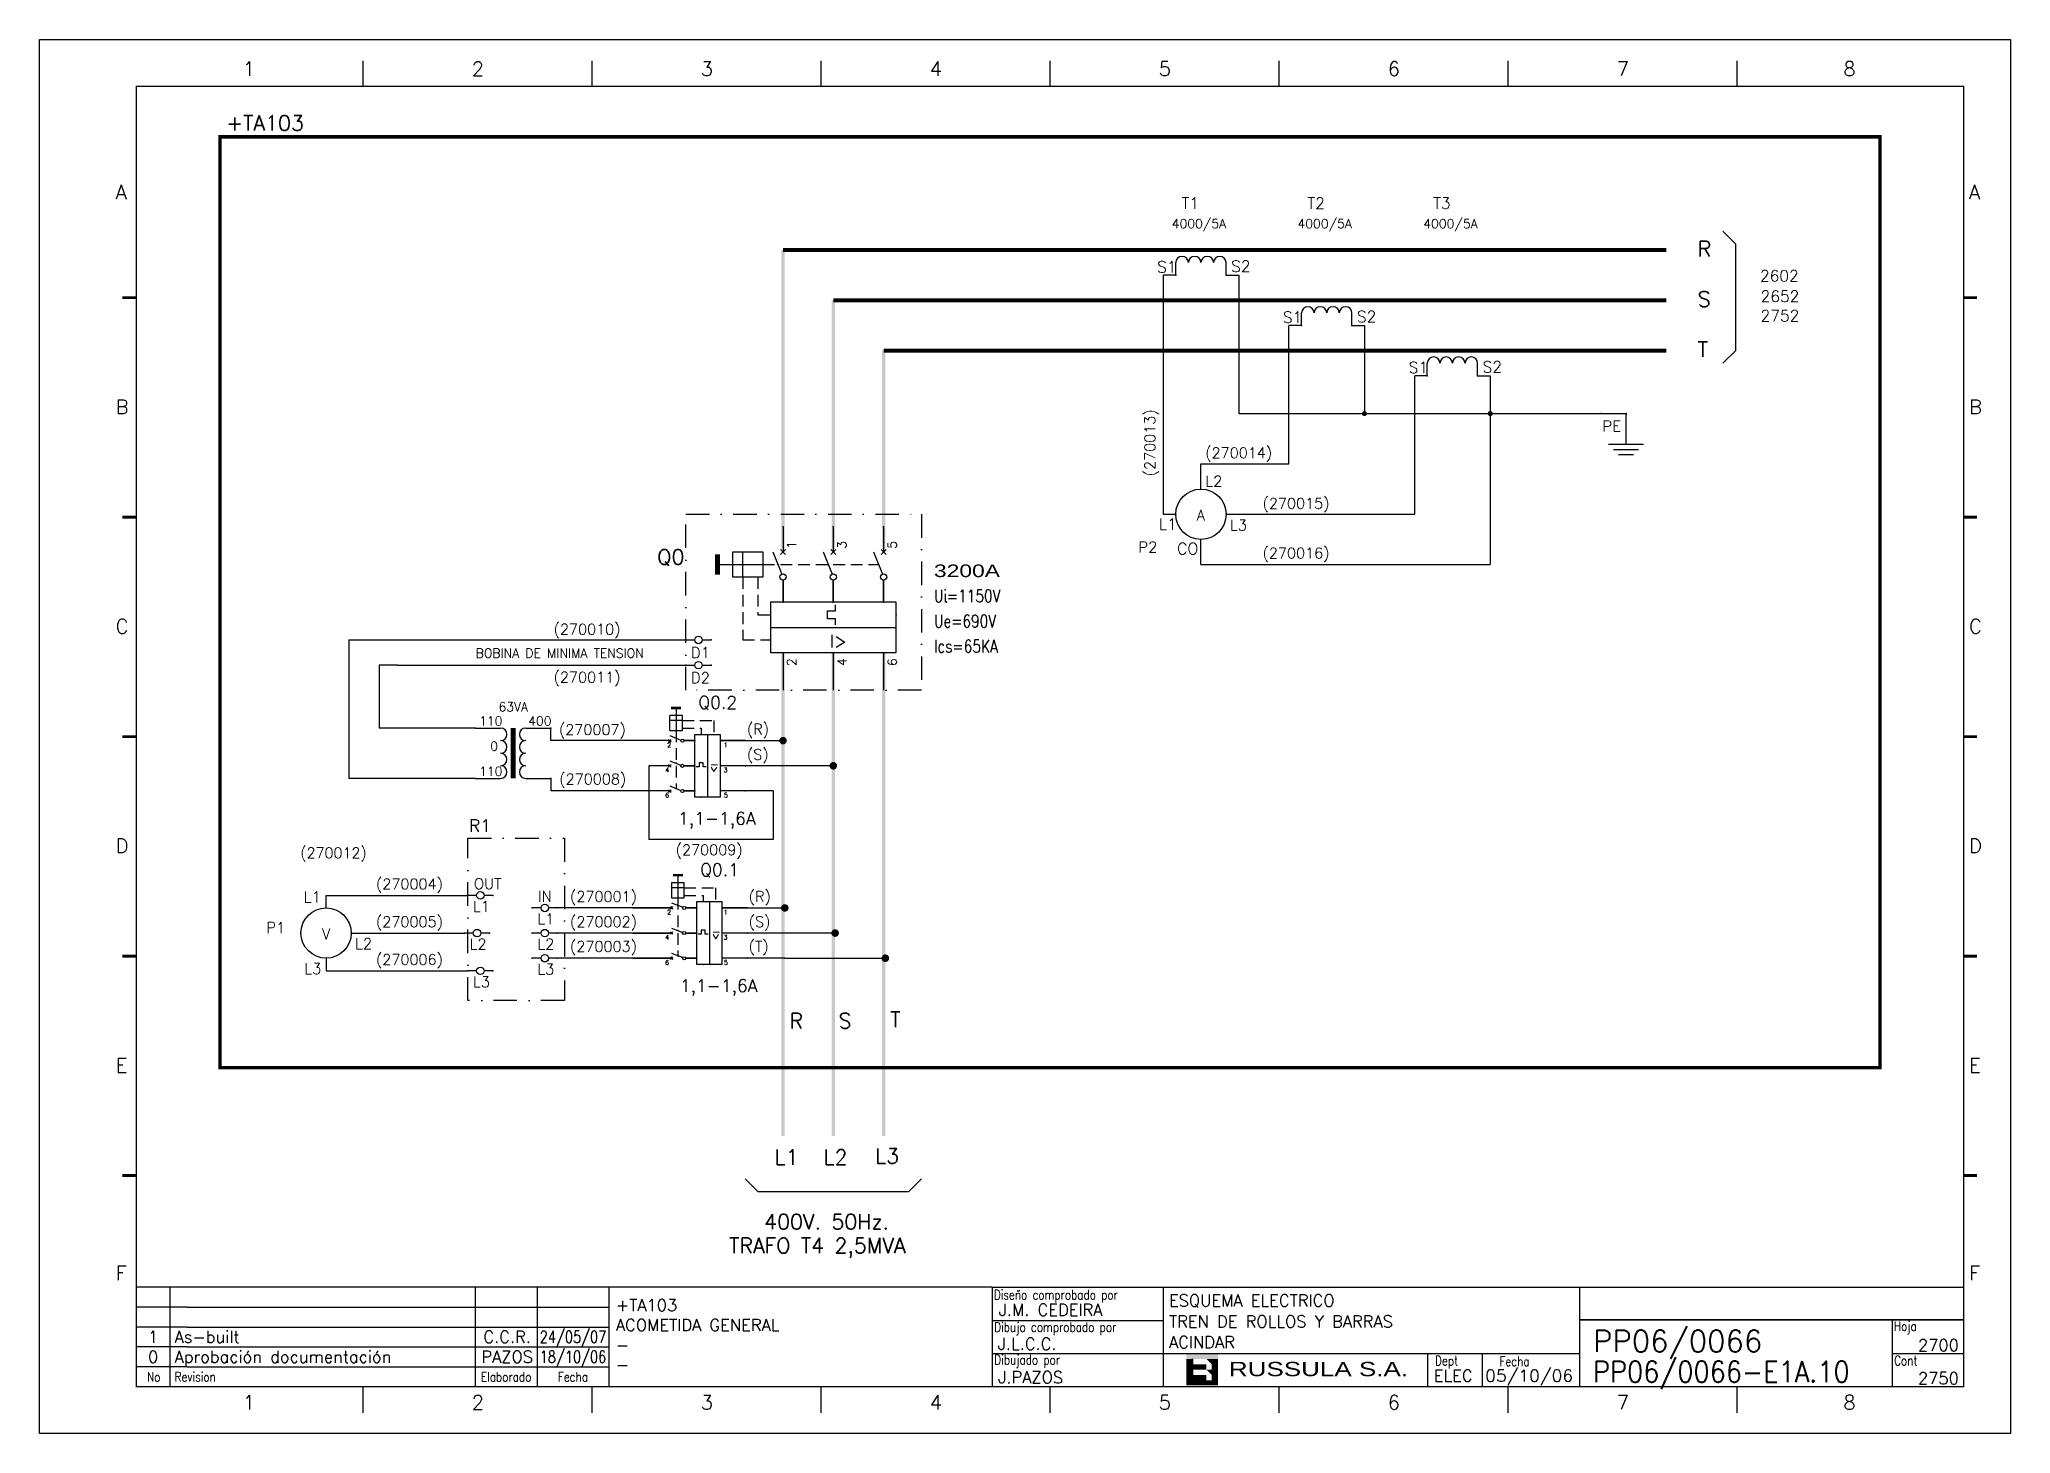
# Model space of a CAD drawing. Extents: x -25 to 1044, y -25744 to 292.
# Drawn here: x 381.2 to 801.2, y -18951.3 to -18654.3 of the extents above; entities that cross this region are included whole.
import ezdxf
from ezdxf.enums import TextEntityAlignment as Align

# ---------------------------------------------------------------- set-up
doc = ezdxf.new("R2010")
doc.units = 0
doc.header["$LTSCALE"] = 10
doc.header["$MEASUREMENT"] = 0
doc.linetypes.add('DASHDOT', pattern=[1, 0.5, -0.25, 0, -0.25])
doc.linetypes.add('HIDDEN', pattern=[0.375, 0.25, -0.125])
doc.layers.get('0').update_dxf_attribs({"linetype": 'CONTINUOUS'})
for name, color, linetype in [('1', 7, 'CONTINUOUS'), ('10', 5, 'CONTINUOUS'), ('102', 7, 'CONTINUOUS'), ('2', 7, 'CONTINUOUS'), ('8', 1, 'CONTINUOUS'), ('9', 6, 'CONTINUOUS'), ('DIBUJO', 7, 'CONTINUOUS'), ('NODE', 7, 'CONTINUOUS')]:
    doc.layers.add(name, color=color, linetype=linetype)
doc.styles.add('HELV', font='HELVBLD.SHX', dxfattribs={"width": 1.2})
doc.styles.add('HELVETICA', font='HELV.SHX')
doc.styles.add('LABEL', font='SIMPLEX', dxfattribs={"width": 0.8, "height": 4})
doc.styles.add('ROMANS', font='romans')
doc.styles.get("Standard").update_dxf_attribs({"font": 'simplex'})

msp = doc.modelspace()

# ---------------------------------------------------------------- texts
at = {"layer": '102'}
msp.add_text('I>', height=2.701, dxfattribs=at).set_placement((551.42, -18783.89), align=Align.CENTER)
for p in [(524.37, -18809.61), (524.75, -18845.24)]:
    msp.add_text('I>', height=1.351, rotation=270, dxfattribs=at).set_placement(p, align=Align.CENTER)
at = {"layer": '2', "color": 6}
for s, height, p in [('+TA103', 3.216, (421.04, -18673.77)), ('T1', 2.412, (624.59, -18690.44)), ('T2', 2.412, (651.38, -18690.44)), ('T3', 2.412, (678.18, -18690.44)), ('4000/5A', 1.929, (622.5, -18694.55)), ('4000/5A', 1.929, (649.29, -18694.55)), ('4000/5A', 1.929, (676.09, -18694.55)), ('R', 3.22, (734.55, -18700.56)), ('S1', 2.412, (619.38, -18704.01)), ('S2', 2.412, (635.14, -18703.88)), ('2602', 2.412, (747.81, -18705.92)), ('S', 3.22, (734.55, -18711.28)), ('2652', 2.412, (747.95, -18710.28)), ('S1', 2.412, (646.17, -18714.73)), ('S2', 2.412, (661.94, -18714.6)), ('2752', 2.412, (747.95, -18714.41)), ('T', 3.22, (734.55, -18722)), ('S1', 2.412, (672.97, -18725.44)), ('S2', 2.412, (688.73, -18725.32)), ('(270014)', 2.251, (629.62, -18743.55)), ('(270015)', 2.251, (641.83, -18754.32)), ('(270016)', 2.251, (641.83, -18764.9)), ('(270010)', 2.251, (490.77, -18781.13)), ('(270011)', 2.251, (490.77, -18791.35)), ('63VA', 1.929, (479.04, -18797.49)), ('(270007)', 2.251, (491.9, -18802.51)), ('(R)', 2.251, (531.97, -18802.42)), ('(S)', 2.251, (531.97, -18807.8)), ('(270008)', 2.251, (491.98, -18813.05)), ('R1', 2.658, (472.75, -18823.18)), ('(270012)', 2.233, (436.8, -18828.75)), ('(270009)', 2.251, (516.78, -18828.13)), ('(270004)', 2.251, (452.92, -18835.4)), ('(270001)', 2.251, (494.27, -18838.06)), ('(R)', 2.251, (532.35, -18838.06)), ('(270005)', 2.251, (452.92, -18843.44)), ('(270002)', 2.251, (494.27, -18843.44)), ('(S)', 2.251, (532.35, -18843.44)), ('(270006)', 2.251, (452.92, -18851.48)), ('(270003)', 2.251, (494.27, -18848.69)), ('(T)', 2.251, (532.35, -18848.69)), ('R', 3.22, (541.05, -18865.02)), ('S', 3.22, (551.5, -18865.02)), ('T', 3.22, (562.49, -18864.75)), ('L1', 3.216, (537.86, -18894.08)), ('L2', 3.216, (548.31, -18894.08)), ('L3', 3.216, (559.29, -18893.82)), ('400V. 50Hz.', 3.2155, (535.64, -18907.82)), ('TRAFO T4 2,5MVA', 3.2155, (528.17, -18912.9))]:
    msp.add_text(s, height=height, dxfattribs=at).set_placement(p)
msp.add_text('(270013)', height=2.251, rotation=90, dxfattribs=at).set_placement((618.96, -18747.43))
at = {"layer": '2', "color": 7}
for s, height, p in [('L1', 2.412, (619.74, -18758.85)), ('Q0', 3.216, (512.87, -18766.21)), ('CO', 2.469, (623.62, -18764.05)), ('BOBINA DE MINIMA TENSION', 1.9293, (474.18, -18786.06)), ('Q0.2', 2.68, (521.61, -18796.93)), ('110', 1.929, (474.9, -18800.51)), ('400', 1.929, (485.38, -18800.51)), ('0', 1.93, (477.27, -18805.87)), ('110', 1.929, (474.9, -18811.23)), ('1,1-1,6A', 2.68, (517.28, -18821.63)), ('Q0.1', 2.68, (522, -18832.57)), ('1,1-1,6A', 2.68, (517.67, -18857.27))]:
    msp.add_text(s, height=height, dxfattribs=at).set_placement(p)
for s, style, width, p in [('3200A', 'HELV', 1.3, (571.82, -18768.89)), ('Ui=1150V', 'ROMANS', 0.8, (571.82, -18774.25)), ('Ue=690V', 'ROMANS', 0.8, (571.82, -18779.61)), ('Ics=65KA', 'ROMANS', 0.8, (571.82, -18784.97))]:
    msp.add_text(s, height=2.68, dxfattribs=dict(at, style=style, width=width)).set_placement(p)
at = {"layer": '2', "color": 1}
msp.add_text('L1', height=2.358, dxfattribs=at).set_placement((437.51, -18838.2))
at = {"layer": 'DIBUJO', "color": 1, "style": 'ROMANS'}
for s, p in [('1', (542.45, -18762.87)), ('3', (553.17, -18762.87)), ('5', (563.89, -18762.87)), ('2', (542.45, -18787.83)), ('4', (553.17, -18787.83)), ('6', (563.89, -18787.83))]:
    msp.add_text(s, height=1.93, rotation=90, dxfattribs=at).set_placement(p)
for s, p in [('2', (514.98, -18805.12)), ('1', (527.04, -18805.12)), ('4', (514.56, -18810.48)), ('3', (527, -18810.48)), ('6', (514.56, -18815.84)), ('5', (527.09, -18815.84)), ('2', (514.98, -18840.76)), ('1', (527.04, -18840.76)), ('4', (514.56, -18846.12)), ('3', (527, -18846.12)), ('6', (514.56, -18851.48)), ('5', (527.09, -18851.48))]:
    msp.add_text(s, height=0.965, dxfattribs=at).set_placement(p)

# ---------------------------------------------------------------- blocks, each defined once
blk = doc.blocks.new('NOD', base_point=(237.5, 170))
at = {"layer": 'NODE'}
blk.add_point((237.5, 170), dxfattribs=at)
blk = doc.blocks.new('$000525')
at = {"layer": '2'}
for p, q in [((0, 0), (0, -5)), ((10, 0), (10, -5)), ((0, -10), (0, -15)), ((10, -10), (10, -15))]:
    blk.add_line(p, q, dxfattribs=at)
blk.add_lwpolyline([(0, -7.5, 1, 1, 0), (10, -7.5, 1, 1, 0)], format="xyseb", dxfattribs=at)
for centre, start, end in [((1.25, -5), 180, 0), ((3.75, -5), 180, 0), ((6.25, -5), 180, 0), ((8.75, -5), 180, 0), ((1.25, -10), 0, 180), ((3.75, -10), 0, 180), ((6.25, -10), 0, 180), ((8.75, -10), 0, 180)]:
    blk.add_arc(centre, 1.25, start, end, dxfattribs=at)
for p in [(0, 0), (10, 0), (0, -15), (10, -15)]:
    blk.add_blockref('NOD', p, dxfattribs=at)
at = {"layer": '8'}
for tag, p in [('1A', (2.5, 0)), ('2A', (12.5, 0)), ('3A', (2.5, -15)), ('4A', (12.5, -15))]:
    blk.add_attdef(tag, text='', height=2.5, dxfattribs=at).set_placement(p, align=Align.CENTER)
at = {"layer": '9'}
blk.add_attdef('ID', text='', height=2.5, dxfattribs=at).set_placement((-5, -6.25), align=Align.CENTER)
blk = doc.blocks.new('$080101')
at = {"layer": '2'}
blk.add_circle((5, 0), 5, dxfattribs=at)
for p in [(0, 0), (10, 0)]:
    blk.add_blockref('NOD', p, dxfattribs=at)
at = {"layer": '8'}
blk.add_attdef('1A', text='', height=2.15, dxfattribs=at).set_placement((-1, -3.325), align=Align.RIGHT)
blk.add_attdef('2A', (11, -3.325), '', height=2.15, dxfattribs=at)
at = {"layer": '9'}
for tag, p in [('ID', (5, 6.175)), ('FUNK', (5, -1.25))]:
    blk.add_attdef(tag, text='', height=2.15, dxfattribs=at).set_placement(p, align=Align.CENTER)
blk = doc.blocks.new('$$PLL21C')
for p, q in [((-2.5, 0), (-0.75, 0)), ((0.75, 0), (2.5, 0))]:
    blk.add_line(p, q)
at = {"layer": '2'}
blk.add_circle((0, 0), 0.75, dxfattribs=at)
for p in [(-2.5, 0), (2.5, 0)]:
    blk.add_blockref('NOD', p, dxfattribs=at)
at = {"layer": '8'}
blk.add_attdef('*A', (-1.5, -3.575), '', height=2.15, dxfattribs=at)
at = {"layer": '9'}
blk.add_attdef('ID', (-1.5, 1.25), '', height=2.15, dxfattribs=at)
blk = doc.blocks.new('$060303')
at = {"layer": '2'}
for p, q in [((0, 0), (2.5, 0)), ((0, -10), (2.5, -10))]:
    blk.add_line(p, q, dxfattribs=at)
for centre in [(2.5, -1.25), (2.5, -3.75), (2.5, -6.25), (2.5, -8.75)]:
    blk.add_arc(centre, 1.25, 270, 90, dxfattribs=at)
for p in [(0, 0), (0, -10)]:
    blk.add_blockref('NOD', p, dxfattribs=at)
at = {"layer": '8'}
for tag, p in [('1A', (1.5, -3.325)), ('2A', (1.5, -13.325))]:
    blk.add_attdef(tag, text='', height=2.15, dxfattribs=at).set_placement(p, align=Align.RIGHT)
at = {"layer": '9'}
blk.add_attdef('ID', text='', height=2.15, dxfattribs=at).set_placement((0, 1.175), align=Align.CENTER)
blk = doc.blocks.new('$$PLR12')
blk.add_line((-2.5, 0), (2.5, 0))
at = {"layer": '2'}
for p in [(-2.5, 0), (2.5, 0)]:
    blk.add_blockref('NOD', p, dxfattribs=at)
at = {"layer": '8'}
blk.add_attdef('*A', text='', height=2.15, dxfattribs=at).set_placement((1.5, -3.575), align=Align.RIGHT)
at = {"layer": '9'}
blk.add_attdef('ID', text='', height=2.15, dxfattribs=at).set_placement((1.5, 1.25), align=Align.RIGHT)
blk = doc.blocks.new('$021501')
at = {"layer": '2'}
for p, q in [((0, -6), (0, 0)), ((-3.5, -6), (3.5, -6)), ((-2.5, -7), (2.5, -7)), ((-1.5, -8), (1.5, -8))]:
    blk.add_line(p, q, dxfattribs=at)
blk.add_blockref('NOD', (0, 0), dxfattribs=at)
blk = doc.blocks.new('newcajec')
at = {"layer": '1'}
for p, q in [((179.4, 20.85), (0.13, 20.85)), ((7, 20.85), (7, 0)), ((71, 20.85), (71, 0)), ((84, 20.85), (84, 0.09)), ((99, 20.85), (99, 0)), ((215.2, 20.8), (215.2, 0)), ((10.6, 16.64), (0, 16.64)), ((10.6, 16.64), (99, 16.64)), ((184.64, 20.18), (184.81, 20.01)), ((184.81, 20.01), (185.18, 20.25)), ((10.6, 12.48), (0, 12.48)), ((10.6, 12.48), (99, 12.48)), ((179.4, 13.87), (215.2, 13.87)), ((368, 14.06), (368, 0)), ((10.6, 8.32), (0, 8.32)), ((10.6, 8.32), (99, 8.32)), ((10.6, 4.16), (0, 4.16)), ((10.6, 4.16), (99, 4.16)), ((179.4, 6.93), (267.63, 6.93)), ((267.63, 6.93), (302.5, 6.93)), ((270.63, 6.91), (270.63, 0)), ((282.07, 6.93), (282.07, 0)), ((368, 6.93), (383, 6.93))]:
    blk.add_line(p, q, dxfattribs=at)
for points in [[(47.5, 272.5, 0.3, 0.3, 0), (47.5, 277.91, 0.3, 0.3, 0)], [(95.5, 272.5, 0.3, 0.3, 0), (95.5, 277.91, 0.3, 0.3, 0)], [(143.5, 272.5, 0.3, 0.3, 0), (143.5, 277.91, 0.3, 0.3, 0)], [(191.5, 272.5, 0.3, 0.3, 0), (191.5, 277.91, 0.3, 0.3, 0)], [(239.5, 272.5, 0.3, 0.3, 0), (239.5, 277.91, 0.3, 0.3, 0)], [(287.5, 272.5, 0.3, 0.3, 0), (287.5, 277.91, 0.3, 0.3, 0)], [(335.5, 272.5, 0.3, 0.3, 0), (335.5, 277.91, 0.3, 0.3, 0)], [(-2.99, 228.23, 0.6, 0.6, 0), (-0.18, 228.23, 0.6, 0.6, 0)], [(383.01, 228.23, 0.6, 0.6, 0), (385.82, 228.23, 0.6, 0.6, 0)], [(-2.99, 182.23, 0.6, 0.6, 0), (-0.18, 182.23, 0.6, 0.6, 0)], [(383.01, 182.23, 0.6, 0.6, 0), (385.82, 182.23, 0.6, 0.6, 0)], [(-2.99, 136.23, 0.6, 0.6, 0), (-0.18, 136.23, 0.6, 0.6, 0)], [(383.01, 136.23, 0.6, 0.6, 0), (385.82, 136.23, 0.6, 0.6, 0)], [(-2.99, 90.23, 0.6, 0.6, 0), (-0.18, 90.23, 0.6, 0.6, 0)], [(383.01, 90.23, 0.6, 0.6, 0), (385.82, 90.23, 0.6, 0.6, 0)], [(-2.99, 44.23, 0.6, 0.6, 0), (-0.18, 44.23, 0.6, 0.6, 0)], [(383.01, 44.23, 0.6, 0.6, 0), (385.82, 44.23, 0.6, 0.6, 0)], [(383, 20.8, 0.3, 0.3, 0), (179.4, 20.8, 0.3, 0.3, 0), (179.4, 0, 0.3, 0.3, 0)], [(302.5, 20.8, 0.3, 0.3, 0), (302.5, 0, 0.3, 0.3, 0)], [(302.5, 14, 0.3, 0.3, 0), (383, 14, 0.3, 0.3, 0)], [(47.5, -5.5, 0.3, 0.3, 0), (47.5, -0.09, 0.3, 0.3, 0)], [(95.5, -5.5, 0.3, 0.3, 0), (95.5, -0.09, 0.3, 0.3, 0)], [(143.5, -5.5, 0.3, 0.3, 0), (143.5, -0.09, 0.3, 0.3, 0)], [(191.5, -5.5, 0.3, 0.3, 0), (191.5, -0.09, 0.3, 0.3, 0)], [(239.5, -5.5, 0.3, 0.3, 0), (239.5, -0.09, 0.3, 0.3, 0)], [(287.5, -5.5, 0.3, 0.3, 0), (287.5, -0.09, 0.3, 0.3, 0)], [(335.5, -5.5, 0.3, 0.3, 0), (335.5, -0.09, 0.3, 0.3, 0)]]:
    blk.add_lwpolyline(points, format="xyseb", dxfattribs=at)
at = {"layer": '1', "const_width": 0.3}
blk.add_lwpolyline([(0, 0), (0, 272.5), (383, 272.5), (383, 0)], close=True, dxfattribs=at)
at = {"layer": '2', "color": 14}
for p, q in [((221.42, 4.69), (221.42, 5.81)), ((221.42, 2.47), (221.42, 3.58))]:
    blk.add_line(p, q, dxfattribs=at)
for points in [[(220.05, 5.81), (220.05, 6.92), (226.74, 5.81), (226.74, 6.92)], [(221.42, 2.47), (220.05, 2.47), (221.42, 5.81), (220.05, 5.81)], [(221.42, 4.69), (224.25, 4.69), (221.42, 3.58), (224.25, 3.58)], [(224.25, 5.81), (225.37, 5.81), (225.37, 4.69)], [(225.37, 5.81), (226.74, 5.81), (225.37, 1.35), (226.74, 1.35)], [(224.25, 0.24), (224.25, 2.47), (220.05, 0.24), (220.05, 2.47)], [(224.25, 3.58), (225.37, 3.58), (225.37, 2.47)], [(226.74, 1.35), (226.74, 0.24), (224.25, 1.35), (224.25, 0.24)]]:
    blk.add_solid(points, dxfattribs=at)
at = {"layer": '1', "style": 'ROMANS'}
for s, p in [('1', (22.29, 274.68)), ('2', (70.29, 274.68)), ('3', (118.29, 274.68)), ('4', (166.29, 274.68)), ('5', (214.29, 274.68)), ('6', (262.29, 274.68)), ('7', (310.29, 274.68)), ('8', (357.79, 274.68)), ('A', (-4.37, 248.84)), ('A', (384.13, 248.84)), ('B', (-4.37, 203.84)), ('B', (384.13, 203.84)), ('C', (-4.37, 157.84)), ('C', (384.13, 157.84)), ('D', (-4.37, 111.84)), ('D', (384.13, 111.84)), ('E', (-4.37, 65.84)), ('E', (384.13, 65.84)), ('F', (-4.37, 22.34)), ('F', (384.13, 22.34)), ('1', (22.29, -4.82)), ('2', (70.29, -4.82)), ('3', (118.29, -4.82)), ('4', (166.29, -4.82)), ('5', (214.29, -4.82)), ('6', (262.29, -4.82)), ('7', (310.29, -4.82)), ('8', (357.79, -4.82))]:
    blk.add_text(s, height=3, dxfattribs=at).set_placement(p)
at = {"layer": '1', "style": 'LABEL', "width": 0.8}
for s, p in [('Diseno comprobado por', (179.73, 18.27)), ('Dibujo comprobado por', (179.81, 11.47)), ('Hoja', (368.38, 11.66)), ('Dibujado por', (179.83, 4.64)), ('Fecha', (285.71, 4.3)), ('Cont', (368.43, 4.46)), ('No', (2.23, 1.05)), ('Revision', (8, 1.05))]:
    blk.add_text(s, height=2, dxfattribs=at).set_placement(p)
for s, p in [('Dept', (274.61, 4.44)), ('Elaborado', (77.5, 1.05)), ('Fecha', (91.5, 1.05))]:
    blk.add_text(s, height=2, dxfattribs=at).set_placement(p, align=Align.CENTER)
at = {"layer": '10', "style": 'ROMANS'}
for tag, p in [('REV41', (3.5, 18.74)), ('REV43', (77.7, 18.74)), ('REV31', (3.5, 14.58)), ('REV33', (77.7, 14.58)), ('REV21', (3.5, 10.42)), ('REV23', (77.7, 10.42)), ('REV11', (3.5, 6.27)), ('REV13', (77.7, 6.27))]:
    blk.add_attdef(tag, text='', height=2.5, dxfattribs=at).set_placement(p, align=Align.MIDDLE)
for tag, p, height in [('REV42', (8, 17.49), 2.5), ('SHEETNAME1', (100.5, 15.83), 2.5), ('DESIGNCHECK', (180.74, 14.83), 2.5), ('DOCUMENTTYPE', (216.43, 16.8), 2.5), ('NOTA', (305.32, 15.8), 3), ('REV32', (8, 13.33), 2.5), ('SHEETNAME2', (100.5, 11.67), 2.5), ('OBJECT', (216.43, 12.4), 2.5), ('REV22', (8, 9.17), 2.5), ('SHEETNAME3', (100.5, 7.51), 2.5), ('DRAWINGCHECK', (180.53, 7.71), 2.5), ('CUSTOMER', (216.43, 8.08), 2.5), ('ORDER', (305.32, 7.3), 4.5), ('REV12', (8, 5.01), 2.5), ('SHEETNAME4', (100.5, 3.35), 2.5), ('DOCUMENT_ID', (305.32, 0.93), 4.4), ('USER', (180.63, 0.71), 2.5), ('DEPARTMENT', (271.93, 1.05), 2.5)]:
    blk.add_attdef(tag, p, '', height=height, dxfattribs=at)
for tag, width, p, p2 in [('REV44', 1.221199, (84.53, 17.49), (98.48, 17.49)), ('REV34', 1.221199, (84.53, 13.33), (98.48, 13.33)), ('REV24', 1.221199, (84.53, 9.17), (98.48, 9.17)), ('REV14', 1.221199, (84.53, 5.01), (98.48, 5.01)), ('CREATED2', 7.039915, (282.71, 1.05), (301.14, 1.05))]:
    blk.add_attdef(tag, text='', height=2.5, dxfattribs=dict(at, width=width)).set_placement(p, p2, align=Align.FIT)
for tag, p in [('SHEET', (382, 7.43)), ('NEXTSHEET', (382, 0.5))]:
    blk.add_attdef(tag, text='', height=2.5, dxfattribs=at).set_placement(p, align=Align.RIGHT)
at = {"layer": 'DIBUJO', "color": 14, "style": 'HELVETICA', "width": 1.3}
blk.add_text('RUSSULA S.A.', height=3, dxfattribs=at).set_placement((229, 2.19))
blk = doc.blocks.new('$$PLD12C')
for p, q in [((0, 2.5), (0, 0.75)), ((0, -0.75), (0, -2.5))]:
    blk.add_line(p, q)
at = {"layer": '2'}
blk.add_circle((0, 0), 0.75, dxfattribs=at)
for p in [(0, 2.5), (0, -2.5)]:
    blk.add_blockref('NOD', p, dxfattribs=at)
at = {"layer": '8'}
blk.add_attdef('*A', (1.25, -1.5), '', height=2.15, dxfattribs=at)
at = {"layer": '9'}
blk.add_attdef('ID', text='', height=2.15, dxfattribs=at).set_placement((-1.25, -1.5), align=Align.RIGHT)

# ---------------------------------------------------------------- linework, layer by layer
for p, q in [((539.66, -18774.25), (539.66, -18769.58)), ((550.38, -18774.25), (550.38, -18769.58)), ((561.1, -18774.25), (561.1, -18769.56)), ((447.13, -18782.29), (447.13, -18792.68)), ((539.66, -18784.97), (539.66, -18792.99)), ((550.38, -18784.97), (550.38, -18792.99)), ((561.1, -18784.97), (561.1, -18792.99)), ((520.9, -18803.73), (518.56, -18803.73)), ((520.9, -18809.09), (518.56, -18809.09)), ((520.9, -18814.45), (518.55, -18814.45)), ((507.64, -18839.37), (515.91, -18839.37)), ((521.28, -18839.37), (518.94, -18839.37)), ((507.64, -18844.73), (515.91, -18844.73)), ((521.28, -18844.73), (518.94, -18844.73)), ((507.64, -18850.09), (515.91, -18850.09)), ((521.28, -18850.09), (518.93, -18850.09))]:
    msp.add_line(p, q)
for p in [(536.98, -18776.93), (563.78, -18776.93), (522.24, -18802.39), (522.24, -18815.79), (522.62, -18838.03), (522.62, -18851.43)]:
    msp.add_point(p)
at = {"layer": '102'}
for p, q in [((539.66, -18758.17), (539.66, -18763.53)), ((550.38, -18758.17), (550.38, -18763.53)), ((561.1, -18758.17), (561.1, -18763.53)), ((537.52, -18763.53), (539.41, -18768.27)), ((548.24, -18763.53), (550.13, -18768.27)), ((558.95, -18763.53), (560.85, -18768.27)), ((539.66, -18769.56), (539.66, -18774.25)), ((550.38, -18769.56), (550.38, -18774.25)), ((561.1, -18769.56), (561.1, -18774.25)), ((563.78, -18774.25), (536.98, -18774.25)), ((536.98, -18774.25), (536.98, -18779.61)), ((549.11, -18777.81), (549.11, -18776.1)), ((549.11, -18776.1), (550.83, -18776.1)), ((550.83, -18777.81), (549.11, -18777.81)), ((550.83, -18776.1), (550.83, -18774.79)), ((550.83, -18779.08), (550.83, -18777.81)), ((563.78, -18779.61), (563.78, -18774.25)), ((536.98, -18779.61), (563.78, -18779.61)), ((536.98, -18779.61), (536.98, -18784.97)), ((563.78, -18784.97), (563.78, -18779.61)), ((536.98, -18784.97), (563.78, -18784.97)), ((515.54, -18802.66), (517.91, -18803.6)), ((520.9, -18815.79), (520.9, -18802.39)), ((520.9, -18802.39), (523.58, -18802.39)), ((523.58, -18802.39), (523.58, -18815.79)), ((523.58, -18802.39), (526.26, -18802.39)), ((526.26, -18802.39), (526.26, -18815.79)), ((518.55, -18803.73), (520.9, -18803.73)), ((531.61, -18803.73), (526.26, -18803.73)), ((515.54, -18808.02), (517.91, -18808.96)), ((518.55, -18809.09), (520.9, -18809.09)), ((521.82, -18809.31), (521.16, -18809.31)), ((522.68, -18808.45), (521.82, -18808.45)), ((521.82, -18808.45), (521.82, -18809.31)), ((522.68, -18809.31), (522.68, -18808.45)), ((523.31, -18809.31), (522.68, -18809.31)), ((531.61, -18809.09), (526.26, -18809.09)), ((515.54, -18813.37), (517.91, -18814.32)), ((518.55, -18814.45), (520.9, -18814.45)), ((523.58, -18815.79), (520.9, -18815.79)), ((526.26, -18815.79), (523.58, -18815.79)), ((531.61, -18814.45), (526.26, -18814.45)), ((515.92, -18839.37), (507.64, -18839.37)), ((515.92, -18838.3), (518.29, -18839.24)), ((518.93, -18839.37), (521.28, -18839.37)), ((521.28, -18851.43), (521.28, -18838.03)), ((521.28, -18838.03), (523.96, -18838.03)), ((523.96, -18838.03), (526.64, -18838.03)), ((523.96, -18838.03), (523.96, -18851.43)), ((526.64, -18838.03), (526.64, -18851.43)), ((532, -18839.37), (526.64, -18839.37)), ((515.92, -18844.73), (507.64, -18844.73)), ((515.92, -18843.65), (518.29, -18844.6)), ((518.93, -18844.73), (521.28, -18844.73)), ((522.2, -18844.95), (521.55, -18844.95)), ((522.2, -18844.09), (522.2, -18844.95)), ((523.06, -18844.09), (522.2, -18844.09)), ((523.06, -18844.95), (523.06, -18844.09)), ((523.69, -18844.95), (523.06, -18844.95)), ((532, -18844.73), (526.64, -18844.73)), ((515.92, -18849.01), (518.29, -18849.96)), ((515.92, -18850.09), (507.64, -18850.09)), ((518.93, -18850.09), (521.28, -18850.09)), ((523.96, -18851.43), (521.28, -18851.43)), ((526.64, -18851.43), (523.96, -18851.43)), ((532, -18850.09), (526.64, -18850.09))]:
    msp.add_line(p, q, dxfattribs=at)
for centre, radius in [((539.66, -18768.89), 0.67), ((550.38, -18768.89), 0.67), ((561.1, -18768.89), 0.67), ((518.22, -18803.73), 0.335), ((518.22, -18809.09), 0.335), ((518.22, -18814.45), 0.335), ((518.6, -18839.37), 0.335), ((518.6, -18844.73), 0.335), ((518.6, -18850.09), 0.335)]:
    msp.add_circle(centre, radius, dxfattribs=at)
for p in [(538.59, -18766.21), (549.31, -18766.21), (560.03, -18766.21), (516.88, -18803.19), (516.88, -18808.55), (516.88, -18813.91), (517.26, -18838.83), (517.26, -18844.19), (517.26, -18849.55)]:
    msp.add_point(p, dxfattribs=at)
at = {"layer": '2', "color": 7}
for p, q in [((739.91, -18695.2), (742.59, -18697.88)), ((742.59, -18697.88), (742.59, -18720.66)), ((620.67, -18704.58), (620.67, -18755.5)), ((623.35, -18704.58), (620.67, -18704.58)), ((636.75, -18704.58), (636.75, -18734.06)), ((647.47, -18744.78), (647.47, -18715.3)), ((650.15, -18715.3), (647.47, -18715.3)), ((663.54, -18715.3), (663.54, -18734.06)), ((742.59, -18720.66), (739.91, -18723.34)), ((674.26, -18755.5), (674.26, -18726.02)), ((676.94, -18726.02), (674.26, -18726.02)), ((690.34, -18726.02), (690.34, -18734.06)), ((636.75, -18734.06), (713.92, -18734.06)), ((690.34, -18734.06), (690.34, -18766.21)), ((628.71, -18744.78), (647.47, -18744.78)), ((628.71, -18750.14), (628.71, -18744.78)), ((620.67, -18755.5), (623.35, -18755.5)), ((634.07, -18755.5), (674.26, -18755.5)), ((628.71, -18766.21), (628.71, -18760.85)), ((628.71, -18766.21), (690.34, -18766.21)), ((447.13, -18782.29), (518.97, -18782.29)), ((457.56, -18787.65), (453.64, -18787.65)), ((453.64, -18787.65), (453.64, -18801.05)), ((457.56, -18787.65), (518.97, -18787.65)), ((447.13, -18792.68), (447.13, -18811.77)), ((515.54, -18801.58), (515.54, -18798.37)), ((463.44, -18801.05), (453.64, -18801.05)), ((474.12, -18801.05), (463.44, -18801.05)), ((490.2, -18803.73), (490.2, -18801.05)), ((515.54, -18803.73), (490.2, -18803.73)), ((526.26, -18803.73), (539.65, -18803.73)), ((463.44, -18811.77), (447.13, -18811.77)), ((474.12, -18811.77), (463.44, -18811.77)), ((490.2, -18811.77), (490.2, -18814.45)), ((511.04, -18809.09), (511.04, -18824.79)), ((515.54, -18809.09), (511.04, -18809.09)), ((550.37, -18809.09), (526.26, -18809.09)), ((515.54, -18814.45), (490.2, -18814.45)), ((537.55, -18814.45), (526.26, -18814.45)), ((537.55, -18814.45), (537.55, -18824.79)), ((537.55, -18824.79), (511.04, -18824.79)), ((442.31, -18836.69), (472.52, -18836.69)), ((442.31, -18839.37), (442.31, -18836.69)), ((513.91, -18839.37), (491.56, -18839.37)), ((526.64, -18839.37), (540.04, -18839.37)), ((447.67, -18844.73), (471.81, -18844.73)), ((513.91, -18844.73), (491.56, -18844.73)), ((550.76, -18844.73), (526.64, -18844.73)), ((442.31, -18850.09), (442.31, -18852.77)), ((442.31, -18852.77), (472.52, -18852.77)), ((513.91, -18850.09), (491.56, -18850.09)), ((540.04, -18850.09), (526.64, -18850.09)), ((540.04, -18850.09), (561.47, -18850.09)), ((534.3, -18899.78), (531.62, -18897.1)), ((534.3, -18899.78), (566.46, -18899.78)), ((566.46, -18899.78), (569.14, -18897.1))]:
    msp.add_line(p, q, dxfattribs=at)
at = {"layer": '2'}
for p, q in [((623.35, -18704.58), (623.35, -18704.58)), ((634.07, -18704.58), (636.75, -18704.58)), ((650.15, -18715.3), (650.15, -18715.3)), ((660.86, -18715.3), (663.54, -18715.3)), ((676.94, -18726.02), (676.94, -18726.02)), ((687.66, -18726.02), (690.34, -18726.02))]:
    msp.add_line(p, q, dxfattribs=at)
at = {"layer": '2', "color": 7, "linetype": 'DASHDOT'}
for p, q in [((518.97, -18755.5), (569.14, -18755.5)), ((518.97, -18792.99), (518.97, -18755.5)), ((569.14, -18755.5), (569.14, -18792.99)), ((569.14, -18792.99), (518.97, -18792.99)), ((472.52, -18824.53), (493.07, -18824.53)), ((472.52, -18859.09), (472.52, -18824.53)), ((493.07, -18824.53), (493.07, -18859.09)), ((493.07, -18859.09), (472.52, -18859.09))]:
    msp.add_line(p, q, dxfattribs=at)
at = {"layer": '2', "linetype": 'HIDDEN'}
for p, q in [((531.09, -18768.89), (531.09, -18782.29)), ((534.3, -18768.89), (534.3, -18776.93)), ((535.37, -18766.21), (560.04, -18766.21)), ((534.3, -18776.93), (536.98, -18776.93)), ((531.09, -18782.29), (536.98, -18782.29)), ((516.88, -18801.58), (516.88, -18813.92)), ((518.22, -18799.44), (524.92, -18799.44)), ((518.22, -18801.05), (522.24, -18801.05)), ((522.24, -18801.05), (522.24, -18802.39)), ((524.92, -18799.44), (524.92, -18802.39)), ((518.6, -18835.08), (525.3, -18835.08)), ((518.6, -18836.69), (522.62, -18836.69)), ((522.62, -18836.69), (522.62, -18838.03)), ((525.3, -18835.08), (525.3, -18838.03)), ((517.26, -18837.22), (517.26, -18849.56))]:
    msp.add_line(p, q, dxfattribs=at)
at = {"layer": '2', "color": 3, "linetype": 'DASHDOT'}
msp.add_lwpolyline([(419.7, -18675.11, 0.75, 0.75, 0), (773.41, -18675.11, 0.75, 0.75, 0), (773.41, -18873.4, 0.75, 0.75, 0), (419.7, -18873.4, 0.75, 0.75, 0), (419.7, -18675.11, 0.75, 0.75, 0)], format="xyseb", dxfattribs=at)
at = {"layer": '2', "color": 7}
for points in [[(539.66, -18699.22, 0.857, 0.857, 0), (727.85, -18699.22, 0.857, 0.857, 0)], [(550.38, -18709.94, 0.857, 0.857, 0), (727.85, -18709.94, 0.857, 0.857, 0)], [(561.1, -18720.66, 0.857, 0.857, 0), (727.85, -18720.66, 0.857, 0.857, 0)]]:
    msp.add_lwpolyline(points, format="xyseb", dxfattribs=at)
for points in [[(663.28, -18734.06, 0.536, 0.536, 1), (663.81, -18734.06, 0.536, 0.536, 1)], [(690.07, -18734.06, 0.536, 0.536, 1), (690.61, -18734.06, 0.536, 0.536, 1)], [(539.66, -18803.33, 0.804, 0.804, 1), (539.66, -18804.13, 0.804, 0.804, 1)], [(550.38, -18808.69, 0.804, 0.804, 1), (550.38, -18809.49, 0.804, 0.804, 1)], [(540.04, -18838.97, 0.804, 0.804, 1), (540.04, -18839.77, 0.804, 0.804, 1)], [(550.76, -18844.32, 0.804, 0.804, 1), (550.76, -18845.13, 0.804, 0.804, 1)], [(561.47, -18849.68, 0.804, 0.804, 1), (561.47, -18850.49, 0.804, 0.804, 1)]]:
    msp.add_lwpolyline(points, format="xyseb", close=True, dxfattribs=at)
at = {"layer": '2'}
for points in [[(540.04, -18699.22), (539.29, -18699.22), (540.04, -18763.01), (539.29, -18763.01)], [(550.76, -18709.94), (550.01, -18709.94), (550.76, -18763.01), (550.01, -18763.01)], [(561.47, -18720.66), (560.72, -18720.66), (561.47, -18763.01), (560.72, -18763.01)], [(526.26, -18764.07), (525.19, -18764.07), (526.26, -18768.36), (525.19, -18768.36)], [(540.04, -18784.97), (539.29, -18784.97), (540.04, -18887.99), (539.29, -18887.99)], [(550.76, -18784.97), (550.01, -18784.97), (550.76, -18887.99), (550.01, -18887.99)], [(561.47, -18784.97), (560.72, -18784.97), (561.47, -18887.99), (560.72, -18887.99)], [(515.81, -18797.03), (515.81, -18796.49), (517.95, -18797.03), (517.95, -18796.49)], [(516.19, -18832.67), (516.19, -18832.13), (518.33, -18832.67), (518.33, -18832.13)]]:
    msp.add_trace(points, dxfattribs=at)
at = {"layer": 'DIBUJO'}
for p, q in [((528.94, -18763.53), (535.37, -18763.53)), ((528.94, -18768.89), (528.94, -18763.53)), ((531.09, -18768.89), (531.09, -18763.53)), ((535.37, -18763.53), (535.37, -18768.89)), ((539.13, -18763), (540.2, -18764.07)), ((540.2, -18763), (539.13, -18764.07)), ((550.92, -18763), (549.84, -18764.07)), ((549.84, -18763), (550.92, -18764.07)), ((561.63, -18763), (560.56, -18764.07)), ((560.56, -18763), (561.63, -18764.07)), ((526.26, -18766.21), (535.37, -18766.21)), ((535.37, -18768.89), (528.94, -18768.89)), ((518.22, -18798.37), (515.54, -18798.37)), ((516.88, -18797.03), (516.88, -18801.58)), ((518.22, -18801.58), (518.22, -18798.37)), ((518.22, -18799.44), (515.54, -18799.44)), ((515.54, -18801.58), (518.22, -18801.58)), ((515.27, -18803.46), (515.81, -18804)), ((515.27, -18804), (515.81, -18803.46)), ((515.27, -18809.36), (515.81, -18808.82)), ((515.27, -18808.82), (515.81, -18809.36)), ((515.27, -18814.71), (515.81, -18814.18)), ((515.27, -18814.18), (515.81, -18814.71)), ((517.26, -18832.67), (517.26, -18837.22)), ((518.6, -18834.01), (515.92, -18834.01)), ((515.92, -18834.01), (515.92, -18837.22)), ((518.6, -18835.08), (515.92, -18835.08)), ((518.6, -18837.22), (518.6, -18834.01)), ((515.65, -18839.63), (516.19, -18839.1)), ((515.65, -18839.1), (516.19, -18839.63)), ((515.92, -18837.22), (518.6, -18837.22)), ((515.65, -18844.46), (516.19, -18844.99)), ((515.65, -18844.99), (516.19, -18844.46)), ((515.65, -18849.82), (516.19, -18850.35)), ((515.65, -18850.35), (516.19, -18849.82))]:
    msp.add_line(p, q, dxfattribs=at)
msp.add_lwpolyline([(381.22, -18654.35), (801.22, -18654.35), (801.22, -18951.35), (381.22, -18951.35), (381.22, -18654.35)], dxfattribs=at)

# ---------------------------------------------------------------- block references
at = {"layer": '2', "color": 7}
ref = msp.add_blockref('newcajec', (401.89, -18941.35), dxfattribs=dict(at, xscale=1.01651376146789, yscale=1.01651376146789, zscale=1.01651376146789))
ref.add_attrib('REV24', '24/05/07', dxfattribs={"layer": '10', "height": 2.541, "style": 'ROMANS', "width": 0.728168}).set_placement((487.82, -18932.02), (502, -18932.02), align=Align.FIT)
ref.add_attrib('SHEETNAME3', '-', (504.05, -18933.72), dxfattribs={"layer": '10', "height": 2.54, "style": 'ROMANS'})
ref.add_attrib('SHEETNAME2', 'ACOMETIDA GENERAL', (504.05, -18929.49), dxfattribs={"layer": '10', "height": 2.5413, "style": 'ROMANS'})
ref.add_attrib('SHEETNAME1', '+TA103', (504.05, -18925.26), dxfattribs={"layer": '10', "height": 2.541, "style": 'ROMANS'})
ref.add_attrib('USER', 'J.PAZOS', (585.51, -18940.63), dxfattribs={"layer": '10', "height": 2.541, "style": 'ROMANS'})
ref.add_attrib('DRAWINGCHECK', 'J.L.C.C.', (585.41, -18933.51), dxfattribs={"layer": '10', "height": 2.541, "style": 'ROMANS'})
ref.add_attrib('DESIGNCHECK', 'J.M. CEDEIRA', (585.62, -18926.27), dxfattribs={"layer": '10', "height": 2.5413, "style": 'ROMANS'})
ref.add_attrib('REV22', 'As-built', (410.03, -18932.02), dxfattribs={"layer": '10', "height": 2.541, "style": 'ROMANS'})
ref.add_attrib('REV12', 'Aprobación documentación', (410.03, -18936.25), dxfattribs={"layer": '10', "height": 2.5413, "style": 'ROMANS'})
ref.add_attrib('REV21', '1', dxfattribs={"layer": '10', "height": 2.54, "style": 'ROMANS'}).set_placement((405.45, -18930.75), align=Align.MIDDLE)
ref.add_attrib('REV11', '0', dxfattribs={"layer": '10', "height": 2.54, "style": 'ROMANS'}).set_placement((405.45, -18934.98), align=Align.MIDDLE)
ref.add_attrib('SHEETNAME4', '-', (504.05, -18937.95), dxfattribs={"layer": '10', "height": 2.54, "style": 'ROMANS'})
ref.add_attrib('REV14', '18/10/06', dxfattribs={"layer": '10', "height": 2.541, "style": 'ROMANS', "width": 0.728168}).set_placement((487.82, -18936.25), (502, -18936.25), align=Align.FIT)
ref.add_attrib('REV23', 'C.C.R.', dxfattribs={"layer": '10', "height": 2.541, "style": 'ROMANS'}).set_placement((480.88, -18930.75), align=Align.MIDDLE)
ref.add_attrib('REV13', 'PAZOS', dxfattribs={"layer": '10', "height": 2.541, "style": 'ROMANS'}).set_placement((480.88, -18934.98), align=Align.MIDDLE)
ref.add_attrib('DOCUMENT_ID', 'PP06/0066-E1A.10', (712.26, -18940.4), dxfattribs={"layer": '10', "height": 4.4727, "style": 'ROMANS', "width": 0.9})
ref.add_attrib('ORDER', 'PP06/0066', (712.26, -18933.93), dxfattribs={"layer": '10', "height": 4.574, "style": 'ROMANS'})
ref.add_attrib('CUSTOMER', 'ACINDAR', (621.9, -18933.13), dxfattribs={"layer": '10', "height": 2.541, "style": 'ROMANS'})
ref.add_attrib('OBJECT', 'TREN DE ROLLOS Y BARRAS', (621.9, -18928.74), dxfattribs={"layer": '10', "height": 2.5413, "style": 'ROMANS'})
ref.add_attrib('DOCUMENTTYPE', 'ESQUEMA ELECTRICO', (621.9, -18924.27), dxfattribs={"layer": '10', "height": 2.5413, "style": 'ROMANS'})
ref.add_attrib('CREATED2', '05/10/06', dxfattribs={"layer": '10', "height": 2.541, "style": 'ROMANS', "width": 0.961976}).set_placement((689.27, -18940.29), (708.01, -18940.29), align=Align.FIT)
ref.add_attrib('DEPARTMENT', 'ELEC', (678.32, -18940.29), dxfattribs={"layer": '10', "height": 2.541, "style": 'ROMANS'})
ref.add_attrib('NEXTSHEET', '2750', dxfattribs={"layer": '10', "height": 2.541, "style": 'ROMANS'}).set_placement((790.2, -18940.84), align=Align.RIGHT)
ref.add_attrib('SHEET', '2700', dxfattribs={"layer": '10', "height": 2.541, "style": 'ROMANS'}).set_placement((790.2, -18933.79), align=Align.RIGHT)
at = {"layer": '2'}
for name, p, xscale, yscale, zscale, rotation in [('$060303', (623.35, -18704.58), 1.071845061908141, 1.071845061908141, 1.071845061908141, 90), ('$060303', (650.15, -18715.3), 1.071845061908141, 1.071845061908141, 1.071845061908141, 90), ('$060303', (676.94, -18726.02), 1.071845061908141, 1.071845061908141, 1.071845061908141, 90), ('NOD', (520.9, -18803.73), -0.5359225309541009, 0.5359225309541009, 0.5359225309540803, 90), ('NOD', (531.61, -18803.73), 1.071845061908141, 1.071845061908141, 1.071845061908141, 270), ('NOD', (520.9, -18809.09), -0.5359225309541009, 0.5359225309541009, 0.5359225309540803, 90), ('NOD', (531.61, -18809.09), 1.071845061908141, 1.071845061908141, 1.071845061908141, 270), ('NOD', (520.9, -18814.45), -0.5359225309541009, 0.5359225309541009, 0.5359225309540803, 90), ('NOD', (520.9, -18814.45), -0.5359225309541009, 0.5359225309541009, 0.5359225309540803, 90), ('NOD', (531.61, -18814.45), 1.071845061908141, 1.071845061908141, 1.071845061908141, 270), ('NOD', (521.28, -18839.37), -0.5359225309541009, 0.5359225309541009, 0.5359225309540803, 90), ('NOD', (532, -18839.37), 1.071845061908141, 1.071845061908141, 1.071845061908141, 270), ('NOD', (521.28, -18844.73), -0.5359225309541009, 0.5359225309541009, 0.5359225309540803, 90), ('NOD', (532, -18844.73), 1.071845061908141, 1.071845061908141, 1.071845061908141, 270), ('NOD', (521.28, -18850.09), -0.5359225309541009, 0.5359225309541009, 0.5359225309540803, 90), ('NOD', (521.28, -18850.09), -0.5359225309541009, 0.5359225309541009, 0.5359225309540803, 90), ('NOD', (532, -18850.09), 1.071845061908141, 1.071845061908141, 1.071845061908141, 270)]:
    msp.add_blockref(name, p, dxfattribs=dict(at, xscale=xscale, yscale=yscale, zscale=zscale, rotation=rotation))
at = {"layer": '2', "xscale": 1.071845061908141, "yscale": 1.071845061908141, "zscale": 1.071845061908141}
msp.add_blockref('$$PLR12', (716.6, -18734.06), dxfattribs=at).add_auto_attribs({'*A': 'PE'})
for name, p in [('$021501', (719.28, -18734.17)), ('NOD', (539.66, -18758.17)), ('NOD', (550.38, -18758.17)), ('NOD', (561.1, -18758.17)), ('NOD', (539.66, -18774.25)), ('NOD', (550.38, -18774.25)), ('NOD', (561.1, -18774.25)), ('NOD', (561.1, -18774.25)), ('NOD', (574.5, -18774.25))]:
    msp.add_blockref(name, p, dxfattribs=at)
at = {"layer": '2', "color": 7}
ref = msp.add_blockref('$080101', (623.35, -18755.5), dxfattribs=dict(at, xscale=1.071845061908141, yscale=1.071845061908141, zscale=1.071845061908141))
ref.add_attrib('FUNK', 'A', dxfattribs={"layer": '9', "height": 2.3}).set_placement((628.71, -18756.83), align=Align.CENTER)
ref.add_attrib('ID', 'P2', dxfattribs={"layer": '9', "height": 2.304}).set_placement((617.4, -18763.65), align=Align.CENTER)
ref.add_attrib('1A', 'L2', dxfattribs={"layer": '8', "height": 2.304}).set_placement((633.28, -18749.62), align=Align.RIGHT)
ref.add_attrib('2A', 'L3', (634.88, -18758.97), dxfattribs={"layer": '8', "height": 2.304})
at = {"layer": '2', "color": 7, "xscale": 1.071845061908141, "yscale": 1.071845061908141, "zscale": 1.071845061908141}
for p, values in [((521.65, -18782.29), {'*A': 'D1'}), ((521.65, -18787.65), {'*A': 'D2'})]:
    msp.add_blockref('$$PLL21C', p, dxfattribs=at).add_auto_attribs(values)
at = {"layer": '2', "color": 7, "xscale": 1.071845061908141, "yscale": 1.071845061908141, "zscale": 1.071845061908141, "rotation": 90}
msp.add_blockref('$000525', (474.12, -18811.77), dxfattribs=at)
at = {"layer": '2', "color": 7}
ref = msp.add_blockref('$$PLD12C', (475.18, -18836.69), dxfattribs=dict(at, xscale=1.06333835506762, yscale=1.06333835506762, zscale=1.06333835506762, rotation=270))
ref.add_attrib('ID', 'OUT', dxfattribs={"layer": '9', "height": 2.286}).set_placement((479.68, -18835.36), align=Align.RIGHT)
ref.add_attrib('*A', 'L1', (473.58, -18840.18), dxfattribs={"layer": '8', "height": 2.286})
ref = msp.add_blockref('$$PLD12C', (488.9, -18839.37), dxfattribs=dict(at, xscale=1.06333835506762, yscale=1.06333835506762, zscale=1.06333835506762, rotation=270))
ref.add_attrib('ID', 'IN', dxfattribs={"layer": '9', "height": 2.286}).set_placement((490.36, -18838.04), align=Align.RIGHT)
ref.add_attrib('*A', 'L1', (487.31, -18842.86), dxfattribs={"layer": '8', "height": 2.286})
ref = msp.add_blockref('$080101', (436.95, -18844.73), dxfattribs=dict(at, xscale=1.071845061908141, yscale=1.071845061908141, zscale=1.071845061908141))
ref.add_attrib('FUNK', 'V', dxfattribs={"layer": '9', "height": 2.3}).set_placement((442.31, -18846.07), align=Align.CENTER)
ref.add_attrib('ID', 'P1', dxfattribs={"layer": '9', "height": 2.304}).set_placement((431.59, -18844.73), align=Align.CENTER)
ref.add_attrib('1A', 'L2', dxfattribs={"layer": '8', "height": 2.304}).set_placement((452.11, -18848.14), align=Align.RIGHT)
ref.add_attrib('2A', 'L3', (437.64, -18853.46), dxfattribs={"layer": '8', "height": 2.304})
ref = msp.add_blockref('$$PLD12C', (474.47, -18844.73), dxfattribs=dict(at, xscale=1.06333835506762, yscale=1.06333835506762, zscale=1.06333835506762, rotation=270))
ref.add_attrib('*A', 'L2', (472.88, -18848.22), dxfattribs={"layer": '8', "height": 2.286})
ref = msp.add_blockref('$$PLD12C', (488.9, -18844.73), dxfattribs=dict(at, xscale=1.06333835506762, yscale=1.06333835506762, zscale=1.06333835506762, rotation=270))
ref.add_attrib('*A', 'L2', (487.31, -18848.22), dxfattribs={"layer": '8', "height": 2.286})
ref = msp.add_blockref('$$PLD12C', (488.9, -18850.09), dxfattribs=dict(at, xscale=1.06333835506762, yscale=1.06333835506762, zscale=1.06333835506762, rotation=270))
ref.add_attrib('*A', 'L3', (487.31, -18853.58), dxfattribs={"layer": '8', "height": 2.286})
ref = msp.add_blockref('$$PLD12C', (475.18, -18852.77), dxfattribs=dict(at, xscale=1.06333835506762, yscale=1.06333835506762, zscale=1.06333835506762, rotation=270))
ref.add_attrib('*A', 'L3', (473.58, -18856.26), dxfattribs={"layer": '8', "height": 2.286})

msp.set_redraw_order([(e.dxf.handle, doc.entitydb.next_handle()) for e in msp.query("TEXT MTEXT ATTDEF DIMENSION ARC_DIMENSION")])  # texts and dimensions are drawn at this point

doc.saveas('drawing.dxf')
